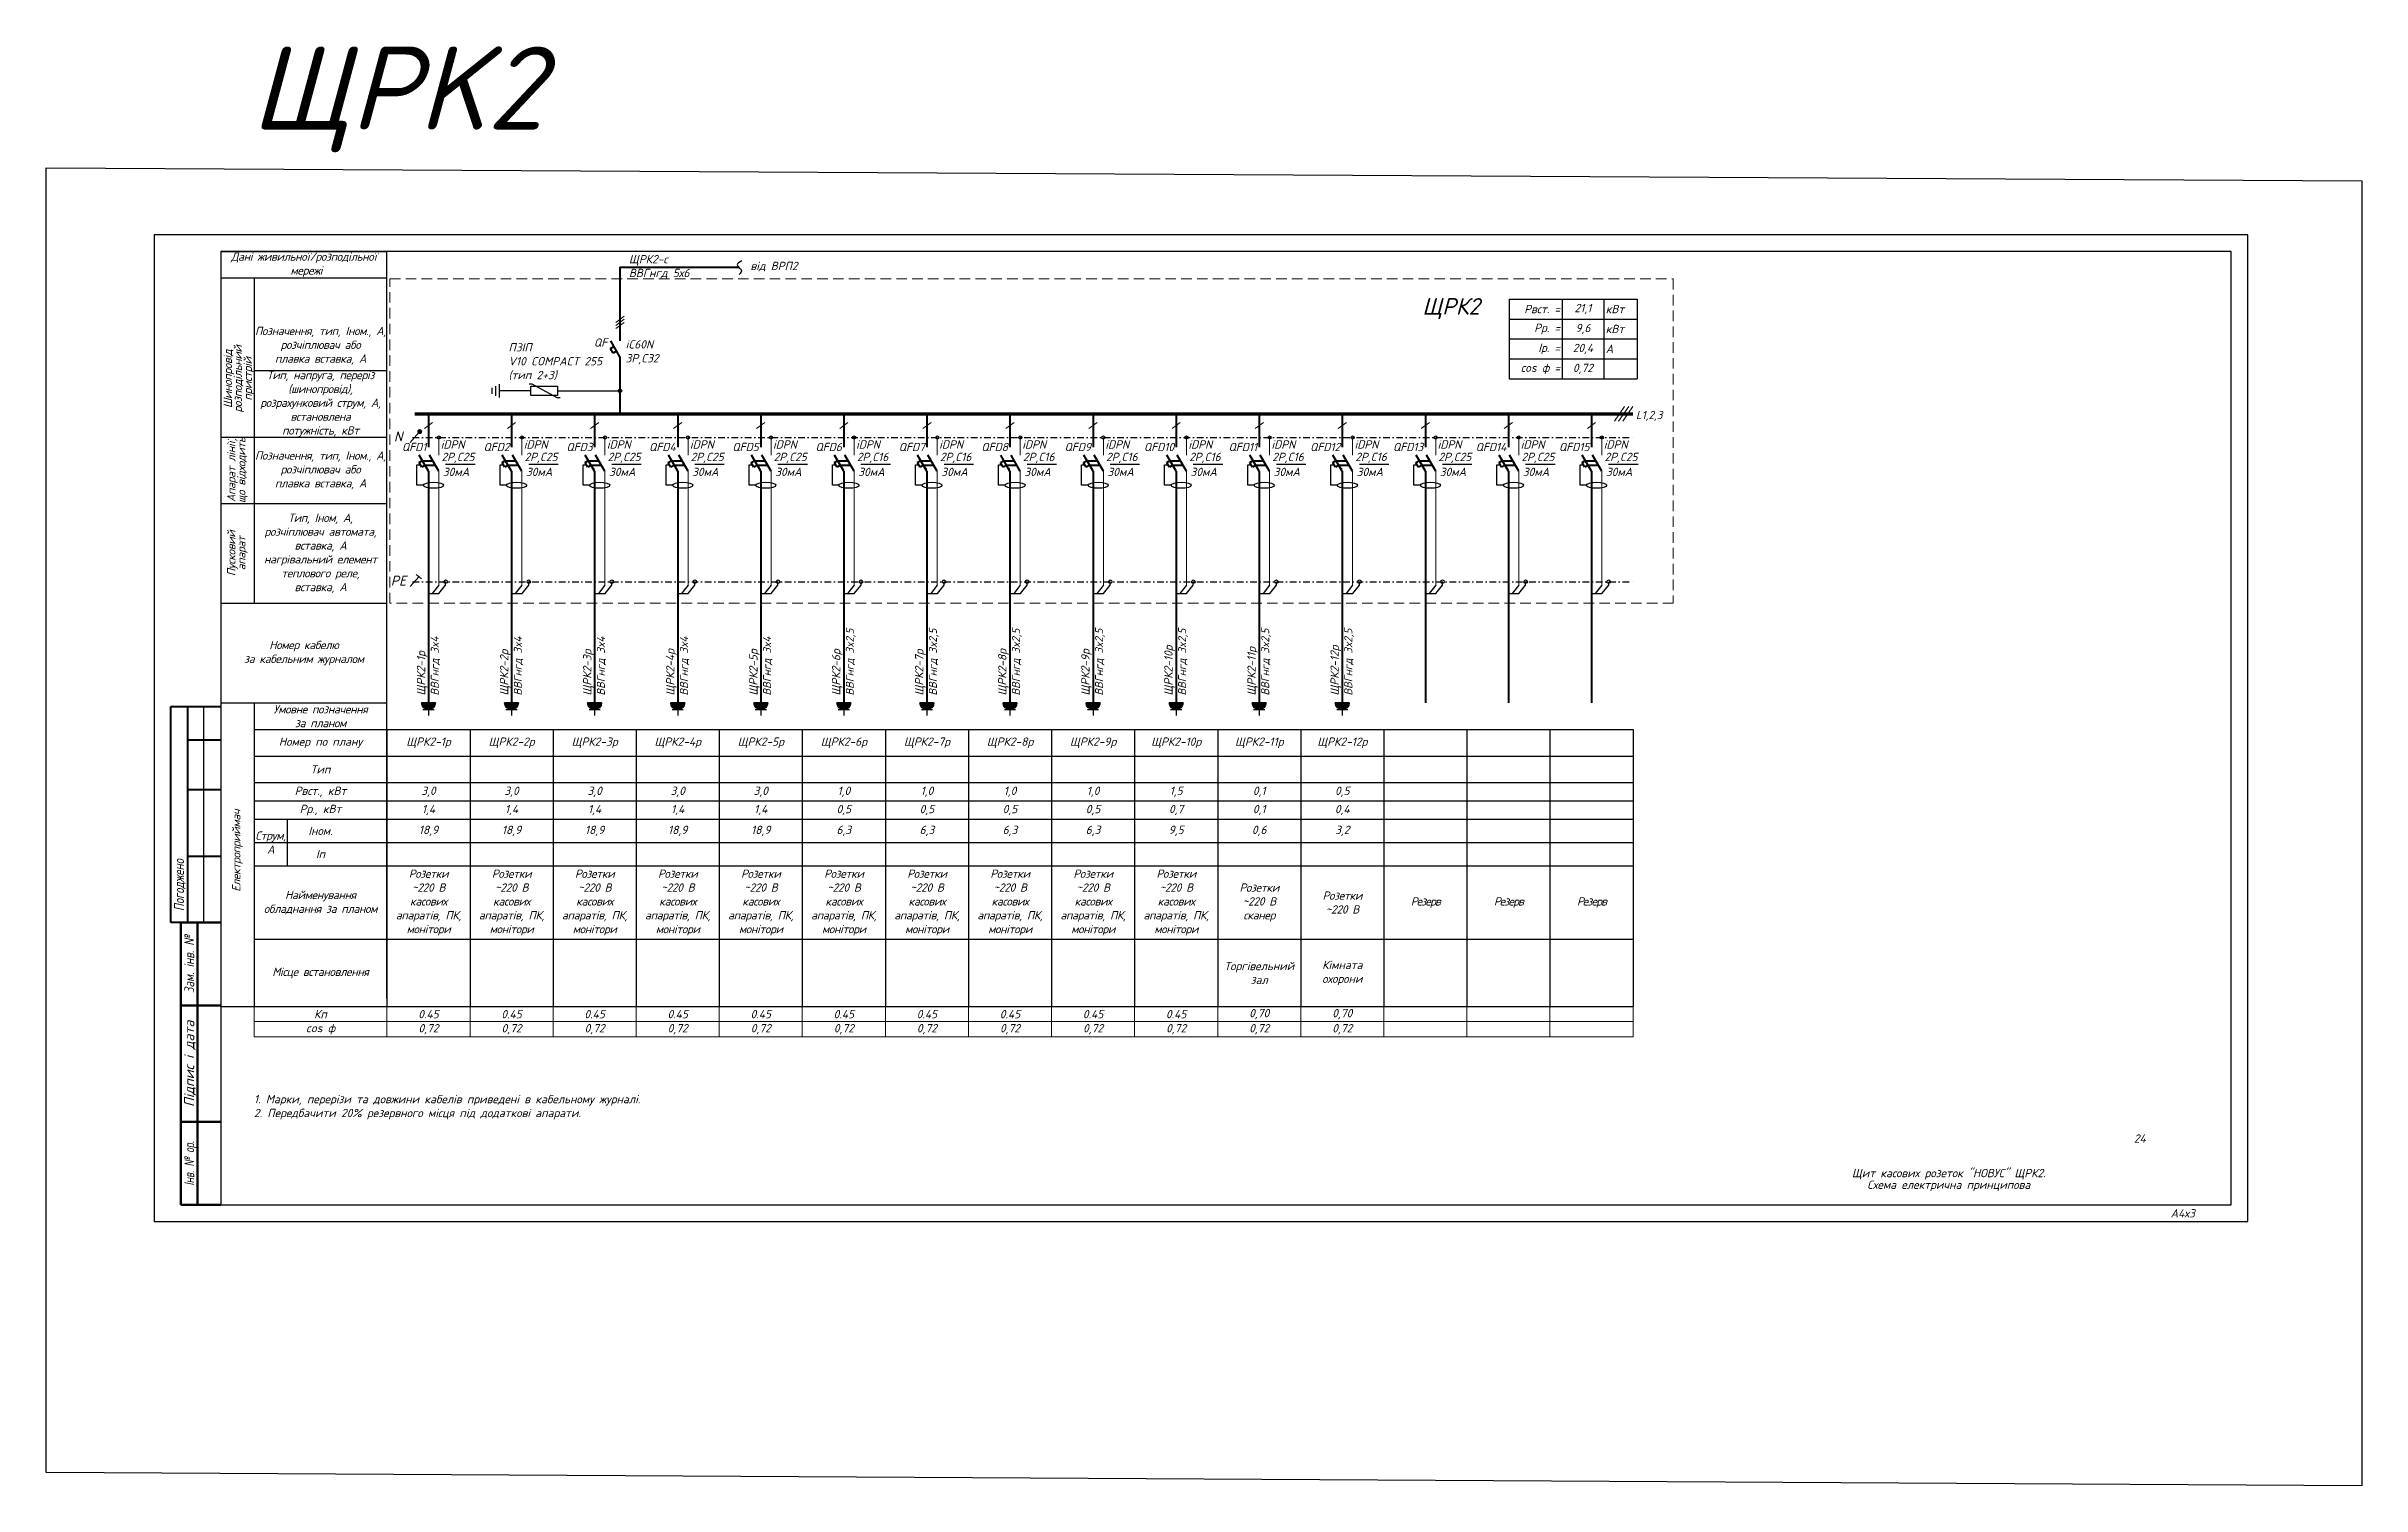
# Model space of a CAD drawing. Header units: millimetres. Extents: x -122434 to 1506205, y -201405 to 386015.
# Drawn here: x 700160 to 769837, y -3560 to 39762 of the extents above; entities that cross this region are included whole.
import ezdxf
from ezdxf.enums import TextEntityAlignment as Align

# ---------------------------------------------------------------- set-up
doc = ezdxf.new("R2010")
doc.units = ezdxf.units.MM
doc.linetypes.add('DASHDOTX2', pattern=[2, 1, -0.5, 0, -0.5])
doc.linetypes.add('DASHED', pattern=[9.525, 6.35, -3.175])
doc.layers.get('Defpoints').update_dxf_attribs({"color": 4})
doc.layers.add('Рамка внешняя', color=4, linetype='Continuous', lineweight=30, plot=False)
doc.layers.add('Схема', color=7, linetype='Continuous')
doc.styles.add('GOST 2.304', font='isocpeui.ttf')
doc.styles.add('ICO', font='isocpeui.ttf')
doc.styles.add('ГОСТ 2.304', font='isocpeui.ttf')
doc.styles.add('СГЕНЕРИР_СТИЛЬ_7', font='isocpeui.ttf')

msp = doc.modelspace()

# ---------------------------------------------------------------- texts
at = {"color": 3, "lineweight": 40, "style": 'GOST 2.304'}
msp.add_text('ЩРK2', height=2500, dxfattribs=at).set_placement((706312, 37254))
at = {"color": 0, "lineweight": 40, "style": 'GOST 2.304'}
msp.add_text('ЩРК2', height=500, dxfattribs=at).set_placement((741567, 31686))
at = {"color": 0, "lineweight": 9, "style": 'ICO'}
for s, height, p in [('L1,2,3', 243.1, (747996, 28545)), ('N', 300, (710620, 27869)), ('PE', 300, (710527, 23531))]:
    msp.add_text(s, height=height, dxfattribs=at).set_placement(p)
at = {"color": 7, "linetype": 'Continuous', "char_height": 250, "style": 'ГОСТ 2.304'}
for s, insert, width, attachment_point in [('{\\T0.95;Дані живильної/розподільної\\P мережі}', (707910, 33189), 5000, 5), ('{\\T0.95;Позначення, тип, Iном., А, розчіплювач або \\Pплавка вставка, А}', (708410, 30750), 4000, 5), ('{\\C256;ПЗІП\\PV10 COMPACT 255\\P(тип 2+3)}', (714067, 30272), 4000, 4), ('{\\T0.95;Тип, напруга, переріз (шинопровід), розрахунковий струм, А, встановлена \\Pпотужність, кВт}', (708410, 29000), 4000, 5), ('{\\T0.95;Позначення, тип, Iном., А, розчіплювач або \\Pплавка вставка, А}', (708410, 27000), 4000, 5), ('{\\T0.95;Тип, Iном, А,\\Pрозчіплювач автомата,\\Pвставка, А\\Pнагрівальний елемент теплового реле,\\Pвставка, А}', (708410, 24500), 4000, 5), ('{\\T0.95;Номер кабелю \\Pза кабельним журналом}', (707910, 21500), 5000, 5), ('{\\T0.95;Умовне позначення \\Pза планом}', (708410, 19600), 4000, 5), ('{\\T0.95;Струм, А}', (706910, 15800), 1000, 5)]:
    msp.add_mtext(s, dxfattribs=dict(at, insert=insert, width=width, attachment_point=attachment_point))
at = {"linetype": 'Continuous', "char_height": 250, "width": 4000, "attachment_point": 4, "style": 'ГОСТ 2.304'}
for s, insert in [('{\\C7;ЩРК2-с}', (717692, 33320)), ('\\pt3000;ВВГнгд 5х6', (717692, 32920)), ('{\\C7;від ВРП2}', (721348, 33132))]:
    msp.add_mtext(s, dxfattribs=dict(at, insert=insert))
at = {"color": 7, "linetype": 'Continuous', "char_height": 250, "attachment_point": 5, "rotation": 90, "line_spacing_factor": 0.72, "style": 'ГОСТ 2.304'}
for s, insert, width in [('{\\T0.95;Шинопровід\\Pрозподільний \\Pпристрій}', (705955, 29750), 3500), ('{\\T0.95;Апарат лінії, що відходить}', (705910, 27000), 2000), ('{\\T0.95;Пусковий \\Pапарат}', (705910, 24500), 3000), ('{\\T0.95;Електроприймач}', (705910, 15550), 8900)]:
    msp.add_mtext(s, dxfattribs=dict(at, insert=insert, width=width))
at = {"color": 1, "linetype": 'Continuous', "char_height": 250, "attachment_point": 4, "style": 'ГОСТ 2.304'}
for s, insert, width in [('{\\C7;QF}', (716639, 30846), 562.36), ('{\\C7;iC60N\\P3P,C32}', (717593, 30553), 4000)]:
    msp.add_mtext(s, dxfattribs=dict(at, insert=insert, width=width))
at = {"color": 7, "linetype": 'Continuous', "char_height": 250, "width": 4000, "attachment_point": 4, "rotation": 90, "style": 'ГОСТ 2.304'}
for s, insert in [('{\\C256;ЩРК2-1р\\P\\H0.95833x;ВВГнгд 3x4}', (711660, 20220)), ('{\\C256;ЩРК2-2р\\P\\H0.95833x;ВВГнгд 3x4}', (714160, 20220)), ('{\\C256;ЩРК2-3р\\P\\H0.95833x;ВВГнгд 3x4}', (716660, 20220)), ('{\\C256;ЩРК2-4р\\P\\H0.95833x;ВВГнгд 3x4}', (719160, 20220)), ('{\\C256;ЩРК2-5р\\P\\H0.95833x;ВВГнгд 3x4}', (721660, 20220)), ('{\\C256;ЩРК2-6р\\P\\H0.95833x;ВВГнгд 3x2,5}', (724160, 20220)), ('{\\C256;ЩРК2-7р\\P\\H0.95833x;ВВГнгд 3x2,5}', (726660, 20220)), ('{\\C256;ЩРК2-8р\\P\\H0.95833x;ВВГнгд 3x2,5}', (729160, 20220)), ('{\\C256;ЩРК2-9р\\P\\H0.95833x;ВВГнгд 3x2,5}', (731660, 20220)), ('{\\C256;ЩРК2-10р\\P\\H0.95833x;ВВГнгд 3x2,5}', (734160, 20220)), ('{\\C256;ЩРК2-11р\\P\\H0.95833x;ВВГнгд 3x2,5}', (736660, 20220)), ('{\\C256;ЩРК2-12р\\P\\H0.95833x;ВВГнгд 3x2,5}', (739160, 20220))]:
    msp.add_mtext(s, dxfattribs=dict(at, insert=insert))
at = {"lineweight": 15, "insert": (706407, 8199), "char_height": 250, "width": 14539.48, "attachment_point": 1, "style": 'ГОСТ 2.304'}
msp.add_mtext('{\\C7;1. Марки, перерізи та довжини кабелів приведені в кабельному журналі}.\\P{\\C7;2. Передбачити 20% резервного місця під додаткові апарати.}', dxfattribs=at)
at = {"linetype": 'Continuous', "lineweight": 25, "char_height": 250, "attachment_point": 5, "line_spacing_factor": 0.84, "style": 'GOST 2.304'}
for s, insert, width in [('{\\C7;24}', (763160, 6889), 1500), ('{\\C7;Щит касових розеток "НОВУС" ЩРК2. \\PСхема електрична принципова }', (757410, 5639), 7000)]:
    msp.add_mtext(s, dxfattribs=dict(at, insert=insert, width=width))

# ---------------------------------------------------------------- blocks, each defined once
blk = doc.blocks.new('*T12')
at = {"color": 0, "linetype": 'ByBlock', "lineweight": -2, "transparency": 16777216}
for p, q in [((0, 0), (41500, 0)), ((0, 0), (0, -8340)), ((4000, 0), (4000, -8340)), ((6500, 0), (6500, -8340)), ((9000, 0), (9000, -8340)), ((11500, 0), (11500, -8340)), ((14000, 0), (14000, -8340)), ((16500, 0), (16500, -8340)), ((19000, 0), (19000, -8340)), ((21500, 0), (21500, -8340)), ((24000, 0), (24000, -8340)), ((26500, 0), (26500, -8340)), ((29000, 0), (29000, -8340)), ((31500, 0), (31500, -8340)), ((34000, 0), (34000, -8340)), ((36500, 0), (36500, -8340)), ((39000, 0), (39000, -8340)), ((41500, 0), (41500, -8340)), ((0, -800), (41500, -800)), ((0, -1600), (41500, -1600)), ((0, -2150), (41500, -2150)), ((0, -2700), (41500, -2700)), ((0, -3400), (41500, -3400)), ((0, -4100), (41500, -4100)), ((0, -6315), (41500, -6315)), ((0, -8340), (41500, -8340))]:
    blk.add_line(p, q, dxfattribs=at)
at = {"layer": 'Defpoints', "color": 8, "linetype": 'ByBlock', "lineweight": 0, "transparency": 16777216}
for p, q in [((0, -8340), (0, -9247)), ((4000, -8340), (4000, -9247)), ((6500, -8340), (6500, -9247)), ((9000, -8340), (9000, -9247)), ((11500, -8340), (11500, -9247)), ((14000, -8340), (14000, -9247)), ((16500, -8340), (16500, -9247)), ((19000, -8340), (19000, -9247)), ((21500, -8340), (21500, -9247)), ((24000, -8340), (24000, -9247)), ((26500, -8340), (26500, -9247)), ((29000, -8340), (29000, -9247)), ((31500, -8340), (31500, -9247)), ((34000, -8340), (34000, -9247)), ((36500, -8340), (36500, -9247)), ((39000, -8340), (39000, -9247)), ((41500, -8340), (41500, -9247)), ((0, -8794), (41500, -8794)), ((0, -9247), (41500, -9247))]:
    blk.add_line(p, q, dxfattribs=at)
at = {"color": 0, "transparency": 16777216, "char_height": 250, "attachment_point": 5, "style": 'ГОСТ 2.304'}
for s, insert, width in [('Номер по плану', (2000, -400), 3880), ('ЩРК2-1р', (5250, -400), 2380), ('ЩРК2-2р', (7750, -400), 2380), ('ЩРК2-3р', (10250, -400), 2380), ('ЩРК2-4р', (12750, -400), 2380), ('ЩРК2-5р', (15250, -400), 2380), ('ЩРК2-6р', (17750, -400), 2380), ('ЩРК2-7р', (20250, -400), 2380), ('ЩРК2-8р', (22750, -400), 2380), ('ЩРК2-9р', (25250, -400), 2380), ('ЩРК2-10р', (27750, -400), 2380), ('ЩРК2-11р', (30250, -400), 2380), ('ЩРК2-12р', (32750, -400), 2380), ('Тип', (2000, -1200), 3880), ('Рвст., кВт', (2000, -1875), 3880), ('3,0', (5250, -1875), 2380), ('3,0', (7750, -1875), 2380), ('3,0', (10250, -1875), 2380), ('3,0', (12750, -1875), 2380), ('3,0', (15250, -1875), 2380), ('1,0', (17750, -1875), 2380), ('1,0', (20250, -1875), 2380), ('1,0', (22750, -1875), 2380), ('1,0', (25250, -1875), 2380), ('1,5', (27750, -1875), 2380), ('0,1', (30250, -1875), 2380), ('0,5', (32750, -1875), 2380), ('Рр., кВт', (2000, -2425), 3880), ('1,4', (5250, -2425), 2380), ('1,4', (7750, -2425), 2380), ('1,4', (10250, -2425), 2380), ('1,4', (12750, -2425), 2380), ('1,4', (15250, -2425), 2380), ('0,5', (17750, -2425), 2380), ('0,5', (20250, -2425), 2380), ('0,5', (22750, -2425), 2380), ('0,5', (25250, -2425), 2380), ('0,7', (27750, -2425), 2380), ('Іном.', (2000, -3050), 3880), ('18,9', (5250, -3050), 2380), ('18,9', (7750, -3050), 2380), ('18,9', (10250, -3050), 2380), ('18,9', (12750, -3050), 2380), ('18,9', (15250, -3050), 2380), ('6,3', (17750, -3050), 2380), ('6,3', (20250, -3050), 2380), ('6,3', (22750, -3050), 2380), ('6,3', (25250, -3050), 2380), ('9,5', (27750, -3050), 2380), ('0,6', (30250, -3050), 2380), ('3,2', (32750, -3050), 2380), ('Іп', (2000, -3750), 3880), ('{\\T0.95;\\C7;Найменування обладнання за планом}', (2000, -5208), 3880), ('{\\T0.95;\\C7;Розетки \\P~220 В\\Pкасових апаратів, ПК, монітори}', (5250, -5208), 2380), ('{\\T0.95;\\C7;Розетки \\P~220 В\\Pкасових апаратів, ПК, монітори}', (7750, -5208), 2380), ('{\\T0.95;\\C7;Розетки \\P~220 В\\Pкасових апаратів, ПК, монітори}', (10250, -5208), 2380), ('{\\T0.95;\\C7;Розетки \\P~220 В\\Pкасових апаратів, ПК, монітори}', (12750, -5208), 2380), ('{\\T0.95;\\C7;Розетки \\P~220 В\\Pкасових апаратів, ПК, монітори}', (15250, -5208), 2380), ('{\\T0.95;\\C7;Розетки \\P~220 В\\Pкасових апаратів, ПК, монітори}', (17750, -5208), 2380), ('{\\T0.95;\\C7;Розетки \\P~220 В\\Pкасових апаратів, ПК, монітори}', (20250, -5208), 2380), ('{\\T0.95;\\C7;Розетки \\P~220 В\\Pкасових апаратів, ПК, монітори}', (22750, -5208), 2380), ('{\\T0.95;\\C7;Розетки \\P~220 В\\Pкасових апаратів, ПК, монітори}', (25250, -5208), 2380), ('{\\T0.95;\\C7;Розетки \\P~220 В\\Pкасових апаратів, ПК, монітори}', (27750, -5208), 2380), ('{\\T0.95;\\C7;Розетки \\P~220 В\\Pсканер}', (30250, -5208), 2380), ('{\\T0.95;\\C7;Розетки \\P~220 В}', (32750, -5208), 2380), ('{\\T0.85;\\C7;Резерв}', (35250, -5208), 2380), ('{\\T0.85;\\C7;Резерв}', (37750, -5208), 2380), ('{\\T0.85;\\C7;Резерв}', (40250, -5208), 2380), ('Кімната охорони', (32750, -7328), 2380), ('{\\T0.95;\\C7;Місце встановлення}', (2000, -7328), 3880), ('Торгівельний зал', (30250, -7328), 2380)]:
    blk.add_mtext(s, dxfattribs=dict(at, insert=insert, width=width))
at = {"color": 7, "true_color": 0xffffff, "transparency": 16777216, "char_height": 250, "attachment_point": 5, "style": 'ГОСТ 2.304'}
for s, insert, width in [('0,1', (30250, -2425), 2380), ('0,4', (32750, -2425), 2380), ('cos ф', (2000, -9020), 3880), ('Кп', (2000, -8567), 3880), ('0.45', (5250, -8567), 2380), ('0,72', (5250, -9020), 2380), ('0.45', (7750, -8567), 2380), ('0,72', (7750, -9020), 2380), ('0.45', (10250, -8567), 2380), ('0,72', (10250, -9020), 2380), ('0.45', (12750, -8567), 2380), ('0,72', (12750, -9020), 2380), ('0.45', (15250, -8567), 2380), ('0,72', (15250, -9020), 2380), ('0.45', (17750, -8567), 2380), ('0,72', (17750, -9020), 2380), ('0.45', (20250, -8567), 2380), ('0,72', (20250, -9020), 2380), ('0.45', (22750, -8567), 2380), ('0,72', (22750, -9020), 2380), ('0.45', (25250, -8567), 2380), ('0,72', (25250, -9020), 2380), ('0.45', (27750, -8567), 2380), ('0,72', (27750, -9020), 2380), ('0,70', (30250, -8567), 2380), ('0,72', (30250, -9020), 2380), ('0,70', (32750, -8567), 2380), ('0,72', (32750, -9020), 2380)]:
    blk.add_mtext(s, dxfattribs=dict(at, insert=insert, width=width))
blk = doc.blocks.new('*T13')
at = {"color": 0, "linetype": 'ByBlock', "lineweight": -2, "transparency": 16777216}
for p, q in [((0, 0), (3860, 0)), ((0, 0), (0, -2400)), ((1600, 0), (1600, -2400)), ((2850, 0), (2850, -2400)), ((3860, 0), (3860, -2400)), ((0, -600), (3860, -600)), ((0, -1200), (3860, -1200)), ((0, -1800), (3860, -1800)), ((0, -2400), (3860, -2400))]:
    blk.add_line(p, q, dxfattribs=at)
at = {"color": 0, "transparency": 16777216, "char_height": 250, "style": 'ГОСТ 2.304'}
for s, insert, width, attachment_point in [('Рвст. =', (1540, -300), 1480, 6), ('21,1', (2225, -300), 1130, 5), ('кВт', (2910, -300), 890, 4), ('Рр. =', (1540, -900), 1480, 6), ('Ір. =', (1540, -1500), 1480, 6), ('20,4', (2225, -1500), 1130, 5), ('9,6', (2225, -900), 1130, 5), ('А', (2910, -1500), 890, 4), ('кВт', (2910, -900), 890, 4), ('сos ф =', (1540, -2100), 1480, 6), ('0,72', (2225, -2100), 1130, 5)]:
    blk.add_mtext(s, dxfattribs=dict(at, insert=insert, width=width, attachment_point=attachment_point))
blk = doc.blocks.new('*U159')
at = {"color": 0, "lineweight": 40}
for p, q in [((0, 0), (0, -1005)), ((0, -1720), (-280, -1240)), ((311, -1720), (31, -1240)), ((-284, -1468), (-180, -1408)), ((-204, -1607), (-284, -1468)), ((-100, -1547), (-204, -1607)), ((-181, -1409), (130, -1409)), ((-100, -1547), (210, -1547))]:
    blk.add_line(p, q, dxfattribs=at)
at = {"color": 0, "lineweight": 13}
blk.add_line((-124, -441), (124, -256), dxfattribs=at)
at = {"color": 0, "lineweight": 9}
for p, q in [((311, -711), (311, -1240)), ((311, -2461), (311, -1720)), ((311, -2941), (311, -2461)), ((311, -5151), (311, -2941))]:
    blk.add_line(p, q, dxfattribs=at)
at = {"lineweight": 40}
for p, q in [((0, -1720), (0, -2226)), ((0, -2226), (0, -2941)), ((0, -2941), (0, -4529))]:
    blk.add_line(p, q, dxfattribs=at)
blk.add_line((516, -1512), (1402, -1512))
at = {"color": 0}
blk.add_lwpolyline([(-151, -2149), (-346, -2149), (-346, -1537), (-244, -1537)], dxfattribs=at)
blk.add_circle((311, -711), 46.3, dxfattribs=at)
blk.add_ellipse((153, -2149), major_axis=(-304, 0), ratio=0.29336, dxfattribs=at)
at = {"color": 0, "lineweight": 40}
blk.add_point((-37, -1659), dxfattribs=at)
at = {"style": 'ГОСТ 2.304'}
blk.add_attdef('QF', text='', height=250, dxfattribs=at).set_placement((-61, -997), align=Align.MIDDLE_RIGHT)
at = {"lineweight": 50, "style": 'ГОСТ 2.304'}
for tag, p in [('CURRENT', (391, -1419)), ('ТYPE', (369, -1046)), ('D_CURRENT', (432, -1871))]:
    blk.add_attdef(tag, p, '', height=250, dxfattribs=at)
blk = doc.blocks.new('*U4')
h = blk.add_hatch(color=256)
h.dxf.hatch_style = 1
h.paths.add_polyline_path([(175, 0, 1), (-175, 0)])
at = {"color": 0, "linetype": 'Continuous', "lineweight": 30}
for p, q in [((175, 0), (-175, 0)), ((140, 175), (-140, 175)), ((0, 175), (0, 315)), ((0, 175), (0, 315)), ((0, 175), (0, 315))]:
    blk.add_line(p, q, dxfattribs=at)
blk.add_arc((0, 0), 175, 0, 180, dxfattribs=at)
blk = doc.blocks.new('Рамка А4х3')
at = {"lineweight": 40}
for p, q in [((4.94, 90), (4.94, 155)), ((4.94, 155), (19.94, 155)), ((9.94, 155), (9.94, 90)), ((9.94, 145), (19.94, 145)), ((9.94, 130), (19.94, 130)), ((9.94, 110), (19.94, 110)), ((19.94, 90), (4.94, 90))]:
    blk.add_line(p, q, dxfattribs=at)
at = {"lineweight": 25}
blk.add_line((14.94, 90), (14.94, 155), dxfattribs=at)
at = {"linetype": 'Continuous', "lineweight": 60}
for p, q in [((8, 5), (8, 90)), ((8, 90), (20, 90)), ((8, 90), (20, 90)), ((13, 5), (13, 90)), ((8, 65), (20, 65)), ((8, 30), (20, 30)), ((20, 5), (8, 5))]:
    blk.add_line(p, q, dxfattribs=at)
at = {"lineweight": 30, "ltscale": 100}
blk.add_lwpolyline([(20, 5), (625, 5), (625, 292), (20, 292)], close=True, dxfattribs=at)
at = {"layer": 'Рамка внешняя', "ltscale": 100}
blk.add_lwpolyline([(0, 0), (630, 0), (630, 297), (0, 297)], close=True, dxfattribs=at)
at = {"linetype": 'Continuous', "lineweight": 25, "style": 'СГЕНЕРИР_СТИЛЬ_7'}
for s, width, p in [('Погоджено', 0.8, (7.44, 101.27)), ('Зам. інв. №', 0.8, (10.5, 77.5)), ('Інв. № ор.', 0.7, (10.5, 17.5))]:
    blk.add_text(s, height=3, rotation=90, dxfattribs=dict(at, width=width)).set_placement(p, align=Align.MIDDLE_CENTER)
blk.add_text('Підпис і дата', height=3, rotation=90, dxfattribs=at).set_placement((10.5, 47.5), align=Align.MIDDLE_CENTER)
at = {"layer": 'Схема', "linetype": 'Continuous', "style": 'ГОСТ 2.304'}
blk.add_text('А4х3', height=2.5, dxfattribs=at).set_placement((606.77, 1.24))

# ---------------------------------------------------------------- linework, layer by layer
at = {"ltscale": 200}
msp.add_line((705410, 33589), (710410, 33589), dxfattribs=at)
at = {"color": 7, "ltscale": 200}
for p, q in [((705410, 33589), (705410, 10859)), ((710410, 11100), (710410, 33589)), ((705410, 32789), (710410, 32789)), ((706410, 32789), (706410, 28000)), ((706410, 30000), (710410, 30000)), ((705410, 28000), (710410, 28000)), ((706410, 28000), (706410, 26000)), ((705410, 26000), (710410, 26000)), ((706410, 26000), (706410, 23000)), ((705410, 23000), (710410, 23000)), ((705410, 20000), (710410, 20000)), ((706410, 20000), (706410, 11100)), ((706410, 19200), (710410, 19200)), ((706410, 18400), (710410, 18400)), ((706410, 17600), (710410, 17600)), ((706410, 16500), (710410, 16500)), ((707410, 16500), (707410, 15100)), ((707410, 15800), (710410, 15800)), ((706410, 15100), (710410, 15100)), ((705410, 10859), (706410, 10859))]:
    msp.add_line(p, q, dxfattribs=at)
at = {"lineweight": 40, "ltscale": 200}
for p, q in [((717423, 33110), (721002, 33110)), ((717423, 33110), (717423, 30893)), ((711660, 24170), (711660, 20000)), ((714160, 24170), (714160, 20000)), ((716660, 24170), (716660, 20000)), ((719160, 24170), (719160, 20000)), ((721660, 24170), (721660, 20000)), ((724160, 24170), (724160, 20000)), ((726660, 24170), (726660, 20000)), ((729160, 24170), (729160, 20000)), ((731660, 24170), (731660, 20000)), ((734160, 24170), (734160, 20000)), ((736660, 24170), (736660, 20000)), ((739160, 24170), (739160, 20000)), ((741660, 24170), (741660, 20000)), ((744160, 24170), (744160, 20000)), ((746660, 24170), (746660, 20000))]:
    msp.add_line(p, q, dxfattribs=at)
at = {"color": 0, "lineweight": 13, "ltscale": 200}
for p, q in [((717298, 31451), (717547, 31637)), ((717298, 31360), (717547, 31545)), ((717298, 31268), (717547, 31453))]:
    msp.add_line(p, q, dxfattribs=at)
at = {"color": 0, "lineweight": 40, "ltscale": 200}
for p, q in [((717139, 30665), (717243, 30725)), ((717219, 30526), (717139, 30665)), ((717423, 30413), (717143, 30893)), ((717323, 30586), (717219, 30526)), ((717423, 30413), (717423, 28699))]:
    msp.add_line(p, q, dxfattribs=at)
at = {"color": 7, "lineweight": 30, "ltscale": 300}
for p, q in [((714742, 29392, 0), (713798, 29392, 0)), ((714781, 29594, 0), (714692, 29594, 0)), ((715531, 29179, 0), (714781, 29594, 0)), ((715542, 29392, 0), (717423, 29392, 0)), ((715620, 29179, 0), (715531, 29179, 0))]:
    msp.add_line(p, q, dxfattribs=at)
at = {"lineweight": 15, "ltscale": 200}
for p, q in [((747656, 28917), (747351, 28480)), ((747780, 28917), (747475, 28480)), ((747905, 28917), (747599, 28480))]:
    msp.add_line(p, q, dxfattribs=at)
at = {"color": 0, "linetype": 'DASHDOTX2', "ltscale": 200}
for p, q in [((711179, 27988), (747910, 27988)), ((711179, 23648), (747910, 23648))]:
    msp.add_line(p, q, dxfattribs=at)
at = {"color": 0, "ltscale": 200}
for p, q in [((711651, 23288), (711975, 23288)), ((711971, 23548), (711774, 23288)), ((711975, 23288), (712177, 23548)), ((712177, 23548), (712177, 23648)), ((714151, 23288), (714475, 23288)), ((714471, 23548), (714274, 23288)), ((714475, 23288), (714677, 23548)), ((714677, 23548), (714677, 23648)), ((716651, 23288), (716975, 23288)), ((716971, 23548), (716774, 23288)), ((716975, 23288), (717177, 23548)), ((717177, 23548), (717177, 23648)), ((719151, 23288), (719475, 23288)), ((719471, 23548), (719274, 23288)), ((719475, 23288), (719677, 23548)), ((719677, 23548), (719677, 23648)), ((721651, 23288), (721975, 23288)), ((721971, 23548), (721774, 23288)), ((721975, 23288), (722177, 23548)), ((722177, 23548), (722177, 23648)), ((724151, 23288), (724475, 23288)), ((724471, 23548), (724274, 23288)), ((724475, 23288), (724677, 23548)), ((724677, 23548), (724677, 23648)), ((726651, 23288), (726975, 23288)), ((726971, 23548), (726774, 23288)), ((726975, 23288), (727177, 23548)), ((727177, 23548), (727177, 23648)), ((729151, 23288), (729475, 23288)), ((729471, 23548), (729274, 23288)), ((729475, 23288), (729677, 23548)), ((729677, 23548), (729677, 23648)), ((731651, 23288), (731975, 23288)), ((731971, 23548), (731774, 23288)), ((731975, 23288), (732177, 23548)), ((732177, 23548), (732177, 23648)), ((734151, 23288), (734475, 23288)), ((734471, 23548), (734274, 23288)), ((734475, 23288), (734677, 23548)), ((734677, 23548), (734677, 23648)), ((736651, 23288), (736975, 23288)), ((736971, 23548), (736774, 23288)), ((736975, 23288), (737177, 23548)), ((737177, 23548), (737177, 23648)), ((739151, 23288), (739475, 23288)), ((739471, 23548), (739274, 23288)), ((739475, 23288), (739677, 23548)), ((739677, 23548), (739677, 23648)), ((741651, 23288), (741975, 23288)), ((741971, 23548), (741774, 23288)), ((741975, 23288), (742177, 23548)), ((742177, 23548), (742177, 23648)), ((744151, 23288), (744475, 23288)), ((744471, 23548), (744274, 23288)), ((744475, 23288), (744677, 23548)), ((744677, 23548), (744677, 23648)), ((746651, 23288), (746975, 23288)), ((746971, 23548), (746774, 23288)), ((746975, 23288), (747177, 23548)), ((747177, 23548), (747177, 23648))]:
    msp.add_line(p, q, dxfattribs=at)
at = {"color": 3}
msp.add_lwpolyline([(700160, 36104), (769837, 35709), (769837, -3560), (700160, -3165)], close=True, dxfattribs=at)
at = {"linetype": 'DASHED', "lineweight": 18, "ltscale": 50}
msp.add_lwpolyline([(710500, 32759), (749120, 32759), (749120, 23000), (710500, 23000)], close=True, dxfattribs=at)
at = {"color": 7, "lineweight": 30, "ltscale": 100, "elevation": 0}
for points in [[(713572, 29303), (713572, 29481)], [(713685, 29246), (713685, 29538)], [(713798, 29189), (713798, 29596)]]:
    msp.add_lwpolyline(points, dxfattribs=at)
msp.add_lwpolyline([(714742, 29255), (714742, 29529), (715542, 29529), (715542, 29255)], close=True, dxfattribs=at)
at = {"color": 0, "lineweight": 40, "ltscale": 50, "const_width": 100}
msp.add_lwpolyline([(711241, 28699), (747910, 28699)], dxfattribs=at)
at = {"lineweight": 20, "ltscale": 50}
for points in [[(711370, 28138), (711114, 27838)], [(711370, 23799), (711114, 23499)], [(711367, 23802), (711448, 23739), (711293, 23860)]]:
    msp.add_lwpolyline(points, dxfattribs=at)
at = {"lineweight": 9, "ltscale": 50, "const_width": 75}
msp.add_lwpolyline([(711359, 28165, 1), (711434, 28165, 1)], format="xyb", close=True, dxfattribs=at)
at = {"color": 0}
for centre in [(717423, 29392, 0), (712177, 23648), (714677, 23648), (717177, 23648), (719677, 23648), (722177, 23648), (724677, 23648), (727177, 23648), (729677, 23648), (732177, 23648), (734677, 23648), (737177, 23648), (739677, 23648), (742177, 23648), (744677, 23648), (747177, 23648)]:
    msp.add_circle(centre, 51.8, dxfattribs=at)
msp.add_spline([(721092, 33308), (720948, 33186), (721076, 33005), (721012, 32899)], degree=3)

# ---------------------------------------------------------------- block references
at = {"xscale": 100, "yscale": 100, "zscale": 100}
msp.add_blockref('Рамка А4х3', (703410, 4389), dxfattribs=at)
for name, p in [('*T13', (744177, 32154)), ('*T12', (706410, 19200))]:
    msp.add_blockref(name, p)
at = {"lineweight": 50}
for p, values in [((711660, 28699), {'QF': 'QFD1', 'ТYPE': 'iDPN', 'CURRENT': '2P,C25', 'D_CURRENT': '30мА'}), ((714160, 28699), {'QF': 'QFD2', 'ТYPE': 'iDPN', 'CURRENT': '2P,C25', 'D_CURRENT': '30мА'}), ((716660, 28699), {'QF': 'QFD3', 'ТYPE': 'iDPN', 'CURRENT': '2P,C25', 'D_CURRENT': '30мА'}), ((719160, 28699), {'QF': 'QFD4', 'ТYPE': 'iDPN', 'CURRENT': '2P,C25', 'D_CURRENT': '30мА'}), ((721660, 28699), {'QF': 'QFD5', 'ТYPE': 'iDPN', 'CURRENT': '2P,C25', 'D_CURRENT': '30мА'}), ((724160, 28699), {'QF': 'QFD6', 'ТYPE': 'iDPN', 'CURRENT': '2P,C16', 'D_CURRENT': '30мА'}), ((726660, 28699), {'QF': 'QFD7', 'ТYPE': 'iDPN', 'CURRENT': '2P,C16', 'D_CURRENT': '30мА'}), ((729160, 28699), {'QF': 'QFD8', 'ТYPE': 'iDPN', 'CURRENT': '2P,C16', 'D_CURRENT': '30мА'}), ((731660, 28699), {'QF': 'QFD9', 'ТYPE': 'iDPN', 'CURRENT': '2P,C16', 'D_CURRENT': '30мА'}), ((734160, 28699), {'QF': 'QFD10', 'ТYPE': 'iDPN', 'CURRENT': '2P,C16', 'D_CURRENT': '30мА'}), ((736660, 28699), {'QF': 'QFD11', 'ТYPE': 'iDPN', 'CURRENT': '2P,C16', 'D_CURRENT': '30мА'}), ((739160, 28699), {'QF': 'QFD12', 'ТYPE': 'iDPN', 'CURRENT': '2P,C16', 'D_CURRENT': '30мА'}), ((741660, 28699), {'QF': 'QFD13', 'ТYPE': 'iDPN', 'CURRENT': '2P,C25', 'D_CURRENT': '30мА'}), ((744160, 28699), {'QF': 'QFD14', 'ТYPE': 'iDPN', 'CURRENT': '2P,C25', 'D_CURRENT': '30мА'}), ((746660, 28699), {'QF': 'QFD15', 'ТYPE': 'iDPN', 'CURRENT': '2P,C25', 'D_CURRENT': '30мА'})]:
    msp.add_blockref('*U159', p, dxfattribs=at).add_auto_attribs(values)
at = {"xscale": -1.2, "yscale": 1.2, "zscale": 1.2, "rotation": 180}
for p in [(711660, 20000), (714160, 20000), (716660, 20000), (719160, 20000), (721660, 20000), (724160, 20000), (726660, 20000), (729160, 20000), (731660, 20000), (734160, 20000), (736660, 20000), (739160, 20000)]:
    msp.add_blockref('*U4', p, dxfattribs=at)

msp.set_redraw_order([(e.dxf.handle, doc.entitydb.next_handle()) for e in msp.query("TEXT MTEXT ATTDEF DIMENSION ARC_DIMENSION")])  # texts and dimensions are drawn at this point

doc.saveas('drawing.dxf')
